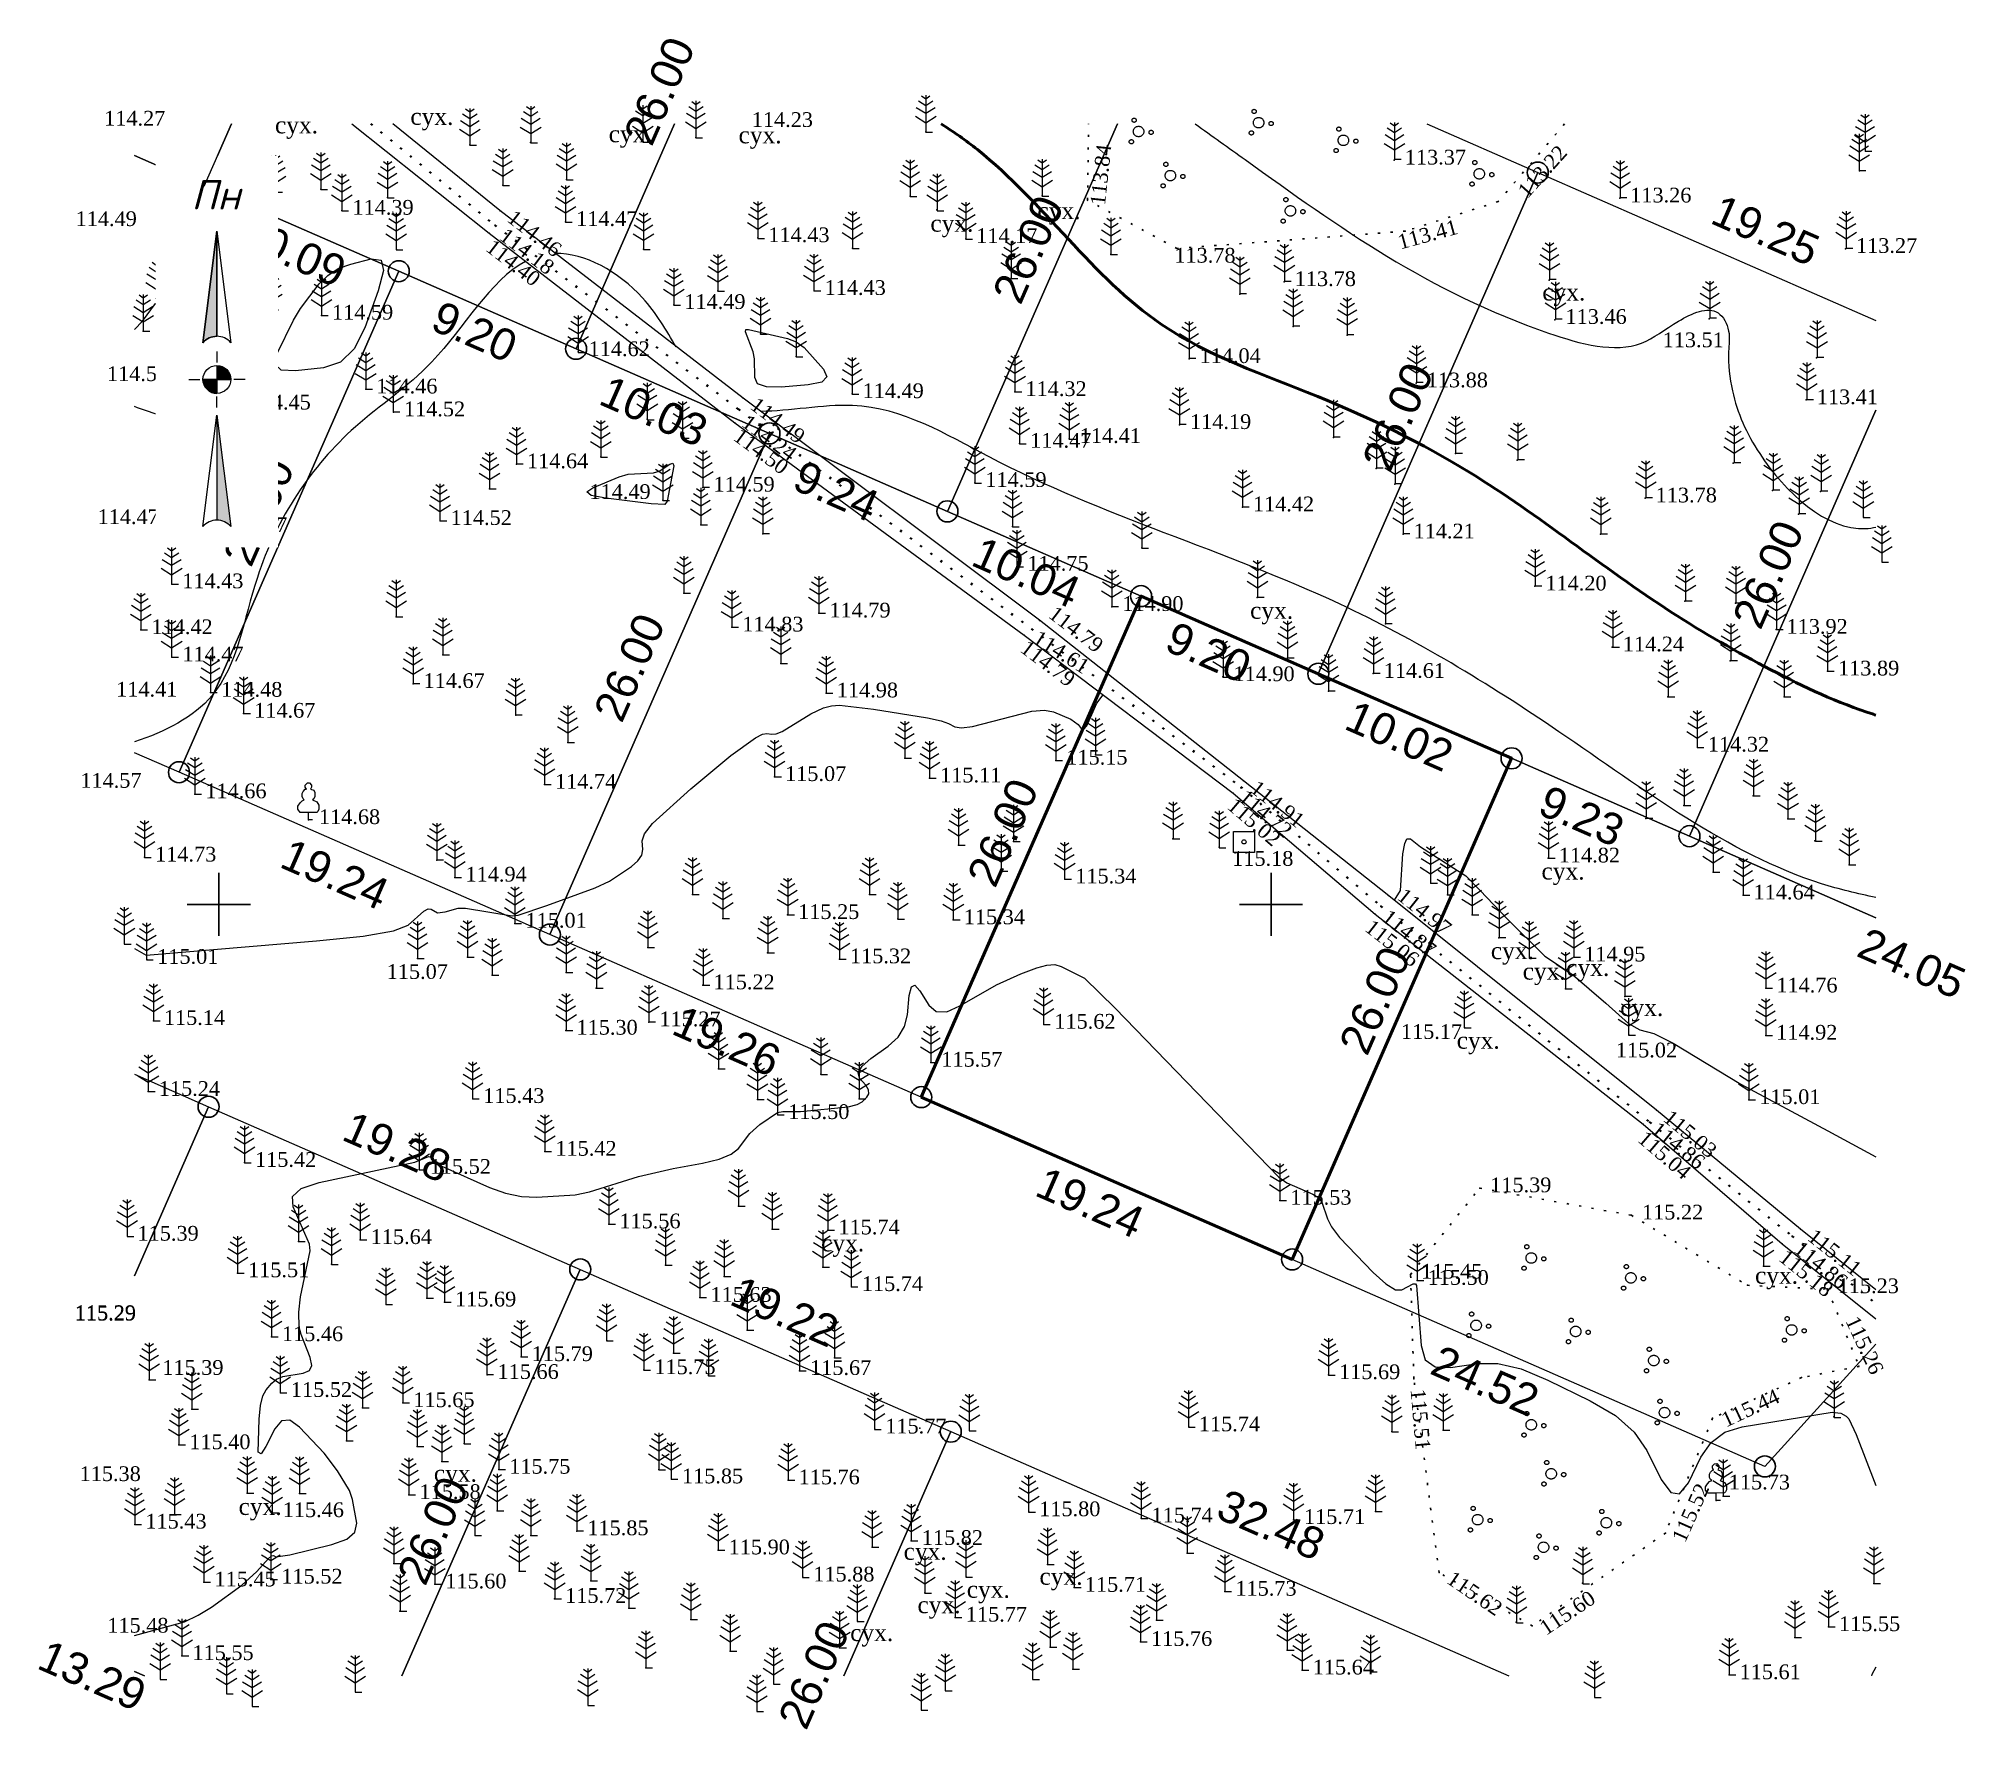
# Model space of a CAD drawing. Header units: millimetres. Extents: x 5405541.4 to 5405633, y 5525010.8 to 5525091.1.
import ezdxf
from ezdxf.enums import TextEntityAlignment as Align

# ---------------------------------------------------------------- set-up
doc = ezdxf.new("R2010")
doc.units = ezdxf.units.MM
doc.set_wipeout_variables(frame=1)
doc.linetypes.add('HIDDEN', pattern=[0.5, 0, -0.5])
doc.linetypes.add('суцільна', pattern=[50, 50, 0])
for name, color, linetype, lineweight in [('#Лист (текст_ПН)', 250, 'Continuous', 0), ('#Штамп', 250, 'Continuous', 0), ('11900000', 1, 'Continuous', 30), ('Контур', 7, 'HIDDEN', 30), ('рельеф', 7, 'Continuous', 0), ('ТОЧКИ', 7, 'Continuous', 30), ('усл. знак', 7, 'суцільна', 20)]:
    doc.layers.add(name, color=color, linetype=linetype, lineweight=lineweight)
for name, color, linetype in [('SC007', 7, 'Continuous'), ('горизонтали', 42, 'Continuous'), ('Ділянки_Межі', 10, 'Continuous'), ('надписи', 7, 'Continuous'), ('отметки', 7, 'Continuous'), ('промеры', 185, 'Continuous'), ('Растительность', 7, 'Continuous')]:
    doc.layers.add(name, color=color, linetype=linetype)
doc.styles.get("Standard").update_dxf_attribs({"font": 'arial.ttf'})
doc.styles.add('times', font='times.ttf')
doc.styles.add('Мой_Топо', font='isocpeui.ttf')
doc.linetypes.add('канава 0', pattern='A,0.9,0,["|",Standard,S=0.25,R=0,X=0,Y=0],0.1', length=1)

msp = doc.modelspace()

# ---------------------------------------------------------------- texts
at = {"layer": 'надписи', "color": 7, "style": 'times'}
for p in [(5405559.102, 5525087.845, 111.861), (5405552.668, 5525087.44, 111.861), (5405568.524, 5525087.018, 111.861), (5405574.697, 5525086.968, 111.861), (5405588.897, 5525083.366, 111.861), (5405583.81, 5525082.767, 111.861), (5405612.886, 5525079.497, 111.861), (5405599.002, 5525064.371, 111.861), (5405612.848, 5525051.98, 111.861), (5405610.44, 5525048.196, 111.861), (5405614.025, 5525047.399, 111.861), (5405611.953, 5525047.223, 111.861), (5405616.588, 5525045.498, 111.861), (5405608.817, 5525043.939, 111.861), (5405578.619, 5525034.307, 111.861), (5405622.992, 5525032.771, 111.861), (5405560.218, 5525023.358, 111.861), (5405550.94, 5525021.783, 111.861), (5405582.539, 5525019.65, 111.861), (5405588.995, 5525018.464, 111.861), (5405585.54, 5525017.845, 111.861), (5405583.198, 5525017.112, 111.861), (5405580, 5525015.788, 111.861)]:
    msp.add_text('сух.', height=0.8, dxfattribs=at).set_placement(p, align=Align.TOP_LEFT)
at = {"layer": 'отметки', "color": 7, "style": 'times'}
for s, p in [('114.27', (5405544.552, 5525087.711, 114.267)), ('114.23', (5405575.324, 5525087.647, 114.232)), ('113.37', (5405606.353, 5525085.86, 113.374)), ('113.26', (5405617.063, 5525084.058, 113.264)), ('114.49', (5405543.197, 5525082.937, 114.494)), ('114.35', (5405549.932, 5525083.431, 114.347)), ('114.39', (5405556.35, 5525083.476, 114.389)), ('114.47', (5405566.978, 5525082.94, 114.47)), ('114.43', (5405576.112, 5525082.171, 114.432)), ('114.17', (5405585.988, 5525082.131, 114.171)), ('113.78', (5405595.404, 5525081.197, 113.78)), ('113.27', (5405627.793, 5525081.66, 113.266)), ('114.50', (5405547.531, 5525079.299, 114.496)), ('114.43', (5405578.785, 5525079.663, 114.434)), ('113.78', (5405601.123, 5525080.084, 113.784)), ('114.59', (5405555.379, 5525078.489, 114.586)), ('114.49', (5405572.119, 5525078.996, 114.49)), ('113.46', (5405613.988, 5525078.287, 113.463)), ('114.62', (5405567.571, 5525076.754, 114.616)), ('113.51', (5405618.602, 5525077.178, 113.512)), ('114.52', (5405544.686, 5525075.571, 114.521)), ('114.04', (5405596.602, 5525076.425, 114.038)), ('114.46', (5405557.482, 5525074.981, 114.458)), ('114.49', (5405580.59, 5525074.76, 114.492)), ('114.32', (5405588.329, 5525074.859, 114.323)), ('113.88', (5405607.395, 5525075.272, 113.876)), ('114.45', (5405551.463, 5525074.216, 114.454)), ('114.52', (5405558.797, 5525073.896, 114.517)), ('113.41', (5405625.928, 5525074.47, 113.409)), ('114.19', (5405596.148, 5525073.292, 114.188)), ('114.47', (5405548.85, 5525072.122, 114.468)), ('114.47', (5405588.552, 5525072.402, 114.466)), ('114.41', (5405590.909, 5525072.628, 114.405)), ('114.64', (5405564.644, 5525071.425, 114.637)), ('114.59', (5405573.506, 5525070.317, 114.59)), ('114.59', (5405586.423, 5525070.538, 114.586)), ('114.49', (5405567.612, 5525069.967, 114.487)), ('114.42', (5405599.136, 5525069.379, 114.417)), ('113.78', (5405618.274, 5525069.804, 113.784)), ('114.47', (5405544.241, 5525068.776, 114.474)), ('114.47', (5405550.351, 5525068.399, 114.466)), ('114.52', (5405561.017, 5525068.732, 114.519)), ('114.21', (5405606.77, 5525068.09, 114.207)), ('114.75', (5405588.419, 5525066.557, 114.747)), ('114.43', (5405548.263, 5525065.723, 114.429)), ('114.20', (5405613.033, 5525065.616, 114.198)), ('114.90', (5405592.931, 5525064.644, 114.896)), ('114.83', (5405574.873, 5525063.668, 114.825)), ('114.79', (5405579.013, 5525064.334, 114.794)), ('114.42', (5405546.801, 5525063.542, 114.422)), ('114.24', (5405616.713, 5525062.723, 114.236)), ('113.92', (5405624.491, 5525063.56, 113.922)), ('114.47', (5405548.27, 5525062.246, 114.473)), ('114.67', (5405559.729, 5525060.985, 114.67)), ('114.90', (5405598.213, 5525061.308, 114.904)), ('114.61', (5405605.355, 5525061.465, 114.614)), ('113.89', (5405626.939, 5525061.578, 113.893)), ('114.41', (5405545.122, 5525060.575, 114.406)), ('114.48', (5405550.113, 5525060.565, 114.483)), ('114.98', (5405579.365, 5525060.536, 114.981)), ('114.67', (5405551.681, 5525059.572, 114.674)), ('115.15', (5405590.271, 5525057.343, 115.154)), ('114.32', (5405620.754, 5525057.962, 114.323)), ('115.07', (5405576.906, 5525056.562, 115.074)), ('115.11', (5405584.274, 5525056.495, 115.106)), ('114.57', (5405543.422, 5525056.241, 114.574)), ('114.66', (5405549.362, 5525055.742, 114.664)), ('114.74', (5405565.976, 5525056.192, 114.743)), ('114.68', (5405554.759, 5525054.515, 114.683)), ('114.73', (5405546.973, 5525052.735, 114.726)), ('114.82', (5405613.671, 5525052.69, 114.82)), ('114.94', (5405561.723, 5525051.784, 114.945)), ('115.18', (5405598.152, 5525052.531, 115.18)), ('115.18', (5405598.152, 5525052.531, 115.184)), ('115.34', (5405590.696, 5525051.696, 115.338)), ('114.64', (5405622.923, 5525050.935, 114.644)), ('115.25', (5405577.527, 5525050.005, 115.253)), ('115.01', (5405564.574, 5525049.595, 115.013)), ('115.34', (5405585.397, 5525049.757, 115.337)), ('115.01', (5405547.073, 5525047.873, 115.013)), ('115.07', (5405557.978, 5525047.157, 115.067)), ('115.32', (5405579.99, 5525047.901, 115.315)), ('114.95', (5405614.878, 5525047.988, 114.95)), ('115.22', (5405573.505, 5525046.664, 115.225)), ('114.76', (5405624.008, 5525046.514, 114.761)), ('115.14', (5405547.391, 5525044.971, 115.14)), ('115.30', (5405566.997, 5525044.508, 115.301)), ('115.27', (5405570.935, 5525044.906, 115.266)), ('115.62', (5405589.7, 5525044.792, 115.623)), ('115.17', (5405606.169, 5525044.306, 115.174)), ('114.92', (5405624, 5525044.27, 114.92)), ('115.57', (5405584.329, 5525042.987, 115.571)), ('115.02', (5405616.383, 5525043.428, 115.024)), ('115.24', (5405547.15, 5525041.599, 115.243)), ('115.43', (5405562.564, 5525041.262, 115.43)), ('115.01', (5405623.195, 5525041.208, 115.013)), ('115.50', (5405577.056, 5525040.499, 115.503)), ('115.42', (5405551.722, 5525038.225, 115.423)), ('115.42', (5405565.994, 5525038.754, 115.416)), ('115.52', (5405560.022, 5525037.895, 115.517)), ('115.53', (5405600.913, 5525036.429, 115.529)), ('115.39', (5405610.411, 5525037.019, 115.389)), ('115.56', (5405569.033, 5525035.304, 115.556)), ('115.22', (5405617.624, 5525035.724, 115.223)), ('115.39', (5405546.137, 5525034.718, 115.385)), ('115.64', (5405557.218, 5525034.559, 115.644)), ('115.74', (5405579.442, 5525035.017, 115.738)), ('115.51', (5405551.39, 5525032.98, 115.512)), ('115.45', (5405607.127, 5525032.915, 115.454)), ('115.50', (5405607.436, 5525032.618, 115.498)), ('115.69', (5405561.225, 5525031.593, 115.687)), ('115.63', (5405573.363, 5525031.811, 115.632)), ('115.74', (5405580.556, 5525032.325, 115.742)), ('115.23', (5405626.922, 5525032.223, 115.233)), ('115.29', (5405543.154, 5525030.947, 115.287)), ('115.29', (5405543.161, 5525030.92, 115.287)), ('115.46', (5405553.001, 5525029.942, 115.458)), ('115.79', (5405564.867, 5525028.996, 115.786)), ('115.39', (5405547.316, 5525028.341, 115.393)), ('115.66', (5405563.244, 5525028.147, 115.664)), ('115.75', (5405570.696, 5525028.373, 115.748)), ('115.67', (5405578.095, 5525028.336, 115.668)), ('115.69', (5405603.23, 5525028.137, 115.692)), ('115.52', (5405553.425, 5525027.293, 115.517)), ('115.65', (5405559.243, 5525026.807, 115.65)), ('115.77', (5405581.666, 5525025.554, 115.767)), ('115.74', (5405596.566, 5525025.66, 115.737)), ('115.40', (5405548.598, 5525024.808, 115.398)), ('115.75', (5405563.8, 5525023.644, 115.745)), ('115.38', (5405543.387, 5525023.294, 115.38)), ('115.58', (5405559.536, 5525022.439, 115.58)), ('115.85', (5405572.007, 5525023.185, 115.848)), ('115.76', (5405577.55, 5525023.139, 115.758)), ('115.73', (5405621.747, 5525022.896, 115.73)), ('115.46', (5405553.038, 5525021.58, 115.458)), ('115.80', (5405588.982, 5525021.623, 115.798)), ('115.43', (5405546.511, 5525021.035, 115.434)), ('115.85', (5405567.512, 5525020.719, 115.855)), ('115.74', (5405594.319, 5525021.326, 115.736)), ('115.71', (5405601.563, 5525021.254, 115.712)), ('115.90', (5405574.226, 5525019.81, 115.904)), ('115.82', (5405583.404, 5525020.258, 115.821)), ('115.45', (5405549.795, 5525018.288, 115.446)), ('115.52', (5405552.973, 5525018.421, 115.525)), ('115.60', (5405560.76, 5525018.191, 115.598)), ('115.88', (5405578.245, 5525018.52, 115.884)), ('115.71', (5405591.15, 5525018.03, 115.713)), ('115.73', (5405598.304, 5525017.846, 115.726)), ('115.72', (5405566.458, 5525017.503, 115.719)), ('115.48', (5405544.702, 5525016.089, 115.476)), ('115.77', (5405585.496, 5525016.615, 115.771)), ('115.55', (5405626.985, 5525016.163, 115.552)), ('115.76', (5405594.295, 5525015.458, 115.76)), ('115.55', (5405548.748, 5525014.787, 115.549)), ('115.64', (5405601.978, 5525014.102, 115.637)), ('115.61', (5405622.26, 5525013.878, 115.615))]:
    msp.add_text(s, height=0.7, dxfattribs=at).set_placement(p, align=Align.TOP_LEFT)
for s, rotation, p in [('113.84', 83.81723, (5405591.406, 5525083.261, 113.836)), ('113.22', 48.09564, (5405611.657, 5525083.982, 113.215)), ('114.46', 322.32119, (5405564.068, 5525083.055, 114.458)), ('114.18', 322.90102, (5405563.698, 5525082.194, 113.4)), ('113.41', 15.24162, (5405605.947, 5525081.794, 113.412)), ('114.40', 322.34086, (5405563.057, 5525081.658, 114.399)), ('114.49', 323.14963, (5405575.609, 5525074.154, 114.495)), ('114.24', 323.28179, (5405575.203, 5525073.328, 114.24)), ('114.50', 323.73081, (5405574.802, 5525072.675, 113.39)), ('114.79', 322.73403, (5405589.789, 5525064.232, 114.789)), ('114.61', 327.58846, (5405588.996, 5525063.069, 114.605)), ('114.79', 322.89177, (5405588.446, 5525062.606, 114.789)), ('114.91', 321.68886, (5405599.385, 5525055.949, 114.912)), ('115.02', 319.60889, (5405598.312, 5525055.126, 115.018)), ('114.72', 320.24336, (5405598.845, 5525055.512, 114.723)), ('114.97', 321.31074, (5405606.373, 5525050.832, 114.973)), ('115.06', 321.88434, (5405604.83, 5525049.334, 113.39)), ('114.87', 321.36075, (5405605.642, 5525049.816, 114.866)), ('115.03', 320.39839, (5405619.019, 5525040.29, 115.032)), ('115.04', 319.33309, (5405617.822, 5525039.299, 115.038)), ('114.86', 321.31956, (5405618.429, 5525039.726, 114.864)), ('115.11', 321.54678, (5405625.861, 5525034.639, 115.107)), ('115.18', 321.30114, (5405624.509, 5525033.654, 115.185)), ('114.86', 320.71247, (5405625.228, 5525034.062, 114.863)), ('115.26', 295.03726, (5405627.908, 5525030.518, 115.262)), ('115.51', 275.01055, (5405607.324, 5525027.005, 115.513)), ('115.44', 25.07292, (5405621.307, 5525025.765, 115.443)), ('115.52', 66.01344, (5405619.022, 5525019.901, 115.516)), ('115.62', 325.53921, (5405608.675, 5525018.369, 115.623)), ('115.60', 33.66554, (5405612.673, 5525015.819, 115.598))]:
    msp.add_text(s, height=0.7, rotation=rotation, dxfattribs=at).set_placement(p, align=Align.TOP_LEFT)
at = {"layer": 'промеры', "char_height": 1.5, "attachment_point": 1}
for s, insert, rotation in [('26.00', (5405569.193, 5525086.566, 107.24), 66.37949), ('26.00', (5405586.718, 5525079.031, 107.24), 66.37949), ('19.25', (5405621.402, 5525083.775), 336.35584), ('10.09', (5405551.395, 5525082.755), 336.35584), ('9.20', (5405560.588, 5525078.723), 336.35584), ('26.00', (5405604.28, 5525071.089, 107.24), 66.37949), ('10.03', (5405568.58, 5525075.178), 336.35584), ('26.00', (5405550.154, 5525066.562), 66.37949), ('9.24', (5405577.772, 5525071.146), 336.35584), ('10.04', (5405586.271, 5525067.519), 336.35584), ('26.00', (5405621.875, 5525063.585, 107.24), 66.37949), ('26.00', (5405567.769, 5525059.164), 66.37949), ('9.20', (5405595.464, 5525063.486), 336.35584), ('10.02', (5405604.001, 5525059.741), 336.35584), ('26.00', (5405585.51, 5525051.318), 66.37949), ('9.23', (5405613.193, 5525055.708), 336.35584), ('19.24', (5405553.421, 5525053.172), 336.35584), ('24.05', (5405628.347, 5525048.942), 336.35584), ('26.00', (5405603.184, 5525043.338, 107.24), 66.37949), ('19.26', (5405572.041, 5525045.247), 336.35584), ('19.28', (5405556.372, 5525040.212), 336.35584), ('19.24', (5405589.301, 5525037.568), 336.35584), ('19.22', (5405574.799, 5525032.387), 336.35584), ('24.52', (5405608.076, 5525029.097), 336.35584), ('26.00', (5405558.431, 5525018.148), 66.37949), ('32.48', (5405597.903, 5525022.256), 336.35584), ('26.00', (5405576.53, 5525011.292), 66.37949), ('13.29', (5405541.89, 5525015.09, -107.24), 336.35584)]:
    msp.add_mtext(s, dxfattribs=dict(at, insert=insert, rotation=rotation))

# ---------------------------------------------------------------- blocks, each defined once
blk = doc.blocks.new('SYMBOL902')
at = {"layer": 'SC007'}
blk.add_lwpolyline([(-1.25, -1.25), (-1.25, 1.25), (1.25, 1.25), (1.25, -1.25)], close=True, dxfattribs=at)
blk.add_circle((0, 0), 0.25, dxfattribs=at)
blk = doc.blocks.new('A$C51FE15A3')
at = {"layer": 'Растительность', "color": 94, "lineweight": 0}
for points in [[(-0.447, 1.172), (0, 0.895), (0.447, 1.172)], [(-0.343, 1.489), (0, 1.267), (0.343, 1.489)], [(-0.201, 1.726), (0, 1.584), (0.201, 1.726)], [(0, 1.75), (0, 0), (0.319, 0)], [(-0.493, 0.753), (0, 0.444), (0.493, 0.753)]]:
    blk.add_lwpolyline(points, dxfattribs=at)
blk = doc.blocks.new('A$C2ACB5305')
at = {"layer": 'Растительность'}
blk.add_lwpolyline([(0.2, 0), (0.2, 0), (0, 0), (0, 0.35), (-0.4, 0.35), (-0.5, 0.5), (-0.5, 0.65), (-0.4, 0.8), (-0.3, 0.9), (-0.2, 0.95), (-0.25, 1), (-0.3, 1.1), (-0.3, 1.25), (-0.25, 1.35), (-0.15, 1.45), (-0.1, 1.45), (-0.15, 1.55), (-0.15, 1.65), (-0.05, 1.75), (0.05, 1.75), (0.15, 1.65), (0.15, 1.55), (0.1, 1.45), (0.25, 1.4), (0.3, 1.3), (0.3, 1.1), (0.25, 1), (0.2, 0.95), (0.4, 0.85), (0.5, 0.7), (0.5, 0.5), (0.45, 0.4), (0.4, 0.35), (0, 0.35)], dxfattribs=at)
blk = doc.blocks.new('A$C72385B22')
at = {"layer": 'усл. знак'}
for centre, radius in [((0, 0), 0.625), ((-0.02, 1.49), 0.25), ((-1.29, -0.64), 0.25), ((1.28, -0.76), 0.25)]:
    blk.add_circle(centre, radius, dxfattribs=at)
blk = doc.blocks.new('*U5')
at = {"color": 0}
for points in [[(-0.113, 0), (-0.109, -0.029), (-0.097, -0.056)], [(-0.113, 0), (-0.097, -0.056), (0, 0)], [(-0.097, -0.056), (0, -0.113), (0, 0)], [(-0.097, -0.056), (-0.08, -0.08), (-0.056, -0.097)], [(-0.097, -0.056), (-0.056, -0.097), (0, -0.113)], [(-0.056, -0.097), (-0.029, -0.109), (0, -0.113)]]:
    blk.add_solid(points, dxfattribs=at)
blk = doc.blocks.new('*U6')
at = {"color": 0}
for points in [[(0, 0), (0.097, 0.056), (0, 0.113)], [(0.097, 0.056), (0.029, 0.109), (0, 0.113)], [(0, 0), (0.113, 0), (0.097, 0.056)], [(0.097, 0.056), (0.056, 0.097), (0.029, 0.109)], [(0.097, 0.056), (0.08, 0.08), (0.056, 0.097)], [(0.113, 0), (0.109, 0.029), (0.097, 0.056)]]:
    blk.add_solid(points, dxfattribs=at)
blk = doc.blocks.new('*U7')
at = {"color": 0}
for points in [[(0, -1.136), (0.021, -1.138), (0, -0.288)], [(0.021, -1.138), (0.042, -1.142), (0, -0.288)], [(0.042, -1.142), (0.062, -1.15), (0, -0.288)], [(0.062, -1.15), (0.081, -1.16), (0, -0.288)], [(0.081, -1.16), (0.098, -1.173), (0, -0.288)], [(0.098, -1.173), (0.113, -1.188), (0, -0.288)]]:
    blk.add_solid(points, dxfattribs=at)
blk = doc.blocks.new('*U8')
at = {"color": 0}
for points in [[(-0.113, 0.297), (-0.098, 0.312), (0, 1.197)], [(-0.098, 0.312), (-0.081, 0.325), (0, 1.197)], [(-0.081, 0.325), (-0.062, 0.335), (0, 1.197)], [(-0.062, 0.335), (-0.042, 0.343), (0, 1.197)], [(-0.042, 0.343), (-0.021, 0.347), (0, 1.197)], [(-0.021, 0.347), (0, 0.349), (0, 1.197)]]:
    blk.add_solid(points, dxfattribs=at)
blk = doc.blocks.new('#Північ')
at = {"color": 7}
blk.add_wipeout([(-2.901, 10.635), (2.901, 10.635), (2.901, -7.981), (-2.901, -7.981)], dxfattribs=at).dxf.layer = '#Лист (текст_ПН)'
at = {"layer": '#Лист (текст_ПН)'}
for p, q in [((-0.663, 1.748), (0, 7.043)), ((0, 7.043), (0, 2.052)), ((0, 7.043), (0.663, 1.748)), ((0, 1.337), (0, 0.807)), ((-1.337, 0), (-0.807, 0)), ((-0.662, 0), (0.662, 0)), ((0, 0.662), (0, -0.662)), ((1.337, 0), (0.807, 0)), ((0, -1.337), (0, -0.807)), ((-0.663, -6.99), (0, -1.695)), ((0, -1.695), (0.663, -6.99)), ((0, -1.695), (0, -6.686))]:
    blk.add_line(p, q, dxfattribs=at)
at = {"layer": '#Лист (текст_ПН)', "flags": 128}
for points in [[(0, 7.043), (-0.663, 1.748, -0.218585), (0, 2.052)], [(0, 0), (-0.662, 0, 0.414214), (0, -0.662)]]:
    blk.add_lwpolyline(points, format="xyb", close=True, dxfattribs=at)
at = {"layer": '#Лист (текст_ПН)'}
blk.add_circle((0, 0), 0.662, dxfattribs=at)
for centre in [(0, 1.178), (0, -7.56)]:
    blk.add_arc(centre, 0.874, 40.67981, 139.32019, dxfattribs=at)
at = {"layer": '#Лист (текст_ПН)', "xscale": 5.883850111352785, "yscale": 5.883850111352785, "zscale": 5.883850111352785}
for name in ['*U8', '*U5', '*U6', '*U7']:
    blk.add_blockref(name, (0, 0), dxfattribs=at)
at = {"layer": '#Лист (текст_ПН)', "style": 'Мой_Топо'}
blk.add_text('Пн', height=1.4, dxfattribs=at).set_placement((-1.217, 8.077))

# ---------------------------------------------------------------- linework, layer by layer
at = {"layer": '11900000', "color": 7}
for points in [[(5405550, 5525048.5, 0), (5405550, 5525051.5, 0)], [(5405550, 5525048.5, 0), (5405550, 5525051.5, 0)], [(5405600, 5525048.5, 0), (5405600, 5525051.5, 0)], [(5405600, 5525048.5, 0), (5405600, 5525051.5, 0)], [(5405548.5, 5525050, 0), (5405551.5, 5525050, 0)], [(5405548.5, 5525050, 0), (5405551.5, 5525050, 0)], [(5405598.5, 5525050, 0), (5405601.5, 5525050, 0)], [(5405598.5, 5525050, 0), (5405601.5, 5525050, 0)]]:
    msp.add_polyline3d(points, dxfattribs=at)
at = {"layer": 'горизонтали', "color": 32}
for points in [[(5405553.647, 5525075.352, 114.5), (5405552.967, 5525075.382, 114.5), (5405552.677, 5525075.662, 114.5), (5405552.777, 5525076.182, 114.5), (5405553.547, 5525077.762, 114.5), (5405553.877, 5525078.322, 114.5), (5405554.767, 5525079.492, 114.5), (5405555.177, 5525079.892, 114.5), (5405555.677, 5525080.212, 114.5), (5405556.277, 5525080.422, 114.5), (5405557.247, 5525080.682, 114.5), (5405557.717, 5525080.622, 114.5), (5405557.827, 5525080.122, 114.5), (5405557.577, 5525079.162, 114.5), (5405556.937, 5525077.402, 114.5), (5405556.437, 5525076.402, 114.5), (5405555.777, 5525075.762, 114.5), (5405554.977, 5525075.492, 114.5), (5405553.647, 5525075.352, 114.5)], [(5405577.027, 5525076.892, 114.5), (5405577.427, 5525076.732, 114.5), (5405577.807, 5525076.472, 114.5), (5405578.737, 5525075.442, 114.5), (5405578.897, 5525075.072, 114.5), (5405578.657, 5525074.822, 114.5), (5405578.007, 5525074.692, 114.5), (5405576.737, 5525074.582, 114.5), (5405576.027, 5525074.592, 114.5), (5405575.597, 5525074.742, 114.5), (5405575.467, 5525075.032, 114.5), (5405575.457, 5525075.932, 114.5), (5405575.397, 5525076.262, 114.5), (5405575.027, 5525077.202, 114.5), (5405575.047, 5525077.312, 114.5), (5405575.167, 5525077.322, 114.5), (5405577.027, 5525076.892, 114.5)], [(5405571.197, 5525069.002, 114.5), (5405570.547, 5525069.032, 114.5), (5405568.387, 5525069.302, 114.5), (5405567.697, 5525069.432, 114.5), (5405567.487, 5525069.602, 114.5), (5405567.767, 5525069.802, 114.5), (5405569.017, 5525070.322, 114.5), (5405569.447, 5525070.442, 114.5), (5405570.657, 5525070.512, 114.5), (5405570.927, 5525070.592, 114.5), (5405571.427, 5525070.922, 114.5), (5405571.567, 5525070.972, 114.5), (5405571.627, 5525070.842, 114.5), (5405571.297, 5525069.162, 114.5), (5405571.197, 5525069.002, 114.5)]]:
    msp.add_polyline3d(points, close=True, dxfattribs=at)
for points in [[(5405545.995, 5525077.323, 114.5), (5405546.377, 5525077.712, 114.5), (5405546.997, 5525078.552, 114.5), (5405547.107, 5525078.582, 114.5), (5405547.727, 5525078.352, 114.5), (5405549.727, 5525077.372, 114.5), (5405549.907, 5525077.172, 114.5), (5405549.987, 5525076.832, 114.5), (5405549.977, 5525076.332, 114.5), (5405549.877, 5525075.482, 114.5), (5405549.767, 5525074.942, 114.5), (5405549.557, 5525074.462, 114.5), (5405549.247, 5525074.052, 114.5), (5405548.717, 5525073.482, 114.5), (5405548.327, 5525073.192, 114.5), (5405547.897, 5525073.092, 114.5), (5405547.407, 5525073.162, 114.5), (5405546.137, 5525073.592, 114.5), (5405545.995, 5525073.657, 114.5)], [(5405545.995, 5525047.907, 115), (5405546.547, 5525047.592, 115), (5405554.647, 5525048.262, 115), (5405556.857, 5525048.492, 115), (5405558.307, 5525048.742, 115), (5405558.997, 5525049.012, 115), (5405559.737, 5525049.672, 115), (5405559.947, 5525049.782, 115), (5405560.087, 5525049.772, 115), (5405560.387, 5525049.602, 115), (5405560.757, 5525049.652, 115), (5405561.367, 5525049.812, 115), (5405561.717, 5525049.812, 115), (5405563.937, 5525049.452, 115), (5405564.217, 5525049.492, 115), (5405565.587, 5525049.942, 115), (5405567.887, 5525050.792, 115), (5405568.557, 5525051.102, 115), (5405569.607, 5525051.792, 115), (5405569.917, 5525052.062, 115), (5405570.097, 5525052.342, 115), (5405570.147, 5525052.612, 115), (5405570.117, 5525053.012, 115), (5405570.227, 5525053.352, 115), (5405570.607, 5525053.842, 115), (5405572.427, 5525055.492, 115), (5405574.327, 5525057.082, 115), (5405575.497, 5525057.922, 115), (5405575.827, 5525058.092, 115), (5405576.037, 5525058.122, 115), (5405576.277, 5525058.082, 115), (5405576.477, 5525058.102, 115), (5405576.767, 5525058.212, 115), (5405578.137, 5525059.062, 115), (5405578.737, 5525059.332, 115), (5405579.107, 5525059.432, 115), (5405579.497, 5525059.462, 115), (5405581.107, 5525059.282, 115), (5405583.677, 5525058.862, 115), (5405584.317, 5525058.722, 115), (5405584.667, 5525058.602, 115), (5405584.977, 5525058.442, 115), (5405585.287, 5525058.382, 115), (5405585.817, 5525058.452, 115), (5405588.627, 5525059.182, 115), (5405589.227, 5525059.232, 115), (5405589.657, 5525059.152, 115), (5405590.477, 5525058.802, 115), (5405590.837, 5525058.542, 115), (5405590.977, 5525058.352, 115), (5405591.097, 5525058.322, 115), (5405591.237, 5525058.492, 115), (5405591.717, 5525059.562, 115), (5405592.014, 5525059.96, 113.39)], [(5405605.858, 5525050.195, 113.66), (5405606.147, 5525050.652, 115), (5405606.267, 5525052.402, 115), (5405606.347, 5525052.892, 115), (5405606.457, 5525053.122, 115), (5405606.617, 5525053.112, 115), (5405607.097, 5525052.732, 115), (5405609.257, 5525051.352, 115), (5405609.927, 5525050.662, 115), (5405611.217, 5525049.312, 115), (5405613.007, 5525047.532, 115), (5405614.327, 5525046.672, 115), (5405615.907, 5525045.312, 115), (5405616.977, 5525044.332, 115), (5405617.527, 5525044.032, 115), (5405618.187, 5525043.862, 115), (5405619.097, 5525043.402, 115), (5405622.317, 5525041.452, 115), (5405626.457, 5525039.242, 115), (5405628.739, 5525038.009, 115)], [(5405545.995, 5525015.251, 115.5), (5405545.997, 5525015.252, 115.5), (5405548.367, 5525015.902, 115.5), (5405549.027, 5525016.212, 115.5), (5405549.647, 5525016.592, 115.5), (5405551.097, 5525017.642, 115.5), (5405551.807, 5525018.292, 115.5), (5405552.357, 5525018.912, 115.5), (5405552.507, 5525019.032, 115.5), (5405552.607, 5525019.052, 115.5), (5405552.707, 5525018.992, 115.5), (5405553.377, 5525019.092, 115.5), (5405555.377, 5525019.582, 115.5), (5405556.077, 5525019.832, 115.5), (5405556.467, 5525020.172, 115.5), (5405556.557, 5525020.592, 115.5), (5405556.357, 5525021.722, 115.5), (5405556.207, 5525022.142, 115.5), (5405555.647, 5525023.082, 115.5), (5405555.007, 5525023.912, 115.5), (5405553.827, 5525025.152, 115.5), (5405553.377, 5525025.482, 115.5), (5405552.987, 5525025.452, 115.5), (5405552.667, 5525025.072, 115.5), (5405552.237, 5525024.232, 115.5), (5405552.007, 5525023.882, 115.5), (5405551.877, 5525023.962, 115.5), (5405551.917, 5525025.542, 115.5), (5405551.987, 5525026.182, 115.5), (5405552.097, 5525026.642, 115.5), (5405552.257, 5525026.932, 115.5), (5405552.527, 5525027.252, 115.5), (5405552.747, 5525027.432, 115.5), (5405553.047, 5525027.562, 115.5), (5405554.007, 5525027.722, 115.5), (5405554.307, 5525027.842, 115.5), (5405554.417, 5525028.092, 115.5), (5405554.337, 5525028.472, 115.5), (5405553.907, 5525029.552, 115.5), (5405553.817, 5525029.912, 115.5), (5405553.797, 5525030.612, 115.5), (5405553.887, 5525031.352, 115.5), (5405554.347, 5525033.542, 115.5), (5405554.317, 5525033.852, 115.5), (5405553.527, 5525035.622, 115.5), (5405553.497, 5525036.112, 115.5), (5405553.907, 5525036.502, 115.5), (5405554.767, 5525036.782, 115.5), (5405559.307, 5525037.742, 115.5), (5405559.967, 5525038.012, 115.5), (5405560.087, 5525037.982, 115.5), (5405560.597, 5525037.562, 115.5), (5405562.857, 5525036.542, 115.5), (5405563.627, 5525036.272, 115.5), (5405564.377, 5525036.122, 115.5), (5405565.117, 5525036.092, 115.5), (5405566.927, 5525036.202, 115.5), (5405567.617, 5525036.332, 115.5), (5405569.937, 5525037.072, 115.5), (5405571.597, 5525037.452, 115.5), (5405572.977, 5525037.702, 115.5), (5405573.777, 5525037.892, 115.5), (5405574.347, 5525038.132, 115.5), (5405574.687, 5525038.402, 115.5), (5405575.237, 5525039.112, 115.5), (5405575.707, 5525039.542, 115.5), (5405576.547, 5525040.102, 115.5), (5405576.797, 5525040.162, 115.5), (5405577.647, 5525040.162, 115.5), (5405579.907, 5525040.372, 115.5), (5405580.327, 5525040.482, 115.5), (5405580.567, 5525040.612, 115.5), (5405580.797, 5525040.832, 115.5), (5405580.887, 5525040.992, 115.5), (5405580.867, 5525041.182, 115.5), (5405580.737, 5525041.402, 115.5), (5405580.447, 5525041.742, 115.5), (5405580.387, 5525042.002, 115.5), (5405580.567, 5525042.312, 115.5), (5405580.987, 5525042.682, 115.5), (5405581.807, 5525043.262, 115.5), (5405582.277, 5525043.692, 115.5), (5405582.577, 5525044.192, 115.5), (5405582.717, 5525044.752, 115.5), (5405582.807, 5525045.662, 115.5), (5405582.907, 5525046.082, 115.5), (5405583.077, 5525046.162, 115.5), (5405583.317, 5525045.892, 115.5), (5405583.737, 5525045.212, 115.5), (5405584.087, 5525044.912, 115.5), (5405584.587, 5525044.892, 115.5), (5405585.217, 5525045.172, 115.5), (5405586.957, 5525046.172, 115.5), (5405588.107, 5525046.702, 115.5), (5405588.867, 5525046.982, 115.5), (5405589.337, 5525047.112, 115.5), (5405589.717, 5525047.142, 115.5), (5405590.027, 5525047.052, 115.5), (5405591.137, 5525046.492, 115.5), (5405592.597, 5525045.062, 115.5), (5405600.367, 5525037.042, 115.5), (5405600.747, 5525036.762, 115.5), (5405601.977, 5525036.232, 115.5), (5405602.227, 5525036.082, 115.5), (5405602.417, 5525035.852, 115.5), (5405602.677, 5525035.062, 115.5), (5405602.867, 5525034.672, 115.5), (5405603.257, 5525034.172, 115.5), (5405604.847, 5525032.512, 115.5), (5405605.457, 5525031.962, 115.5), (5405605.907, 5525031.682, 115.5), (5405606.207, 5525031.682, 115.5), (5405606.747, 5525031.962, 115.5), (5405606.857, 5525031.972, 115.5), (5405606.907, 5525031.892, 115.5), (5405607.127, 5525029.032, 115.5), (5405607.327, 5525028.362, 115.5), (5405607.797, 5525028.022, 115.5), (5405608.527, 5525027.992, 115.5), (5405609.827, 5525028.182, 115.5), (5405610.777, 5525028.182, 115.5), (5405611.877, 5525027.922, 115.5), (5405613.147, 5525027.392, 115.5), (5405615.157, 5525026.412, 115.5), (5405616.357, 5525025.712, 115.5), (5405617.257, 5525024.922, 115.5), (5405617.857, 5525024.042, 115.5), (5405618.537, 5525022.672, 115.5), (5405618.987, 5525022.042, 115.5), (5405619.407, 5525021.992, 115.5), (5405619.827, 5525022.512, 115.5), (5405620.427, 5525023.732, 115.5), (5405620.917, 5525024.432, 115.5), (5405621.567, 5525024.912, 115.5), (5405622.377, 5525025.172, 115.5), (5405626.657, 5525025.862, 115.5), (5405627.077, 5525025.812, 115.5), (5405627.317, 5525025.672, 115.5), (5405627.447, 5525025.552, 115.5), (5405627.807, 5525024.802, 115.5), (5405628.739, 5525022.384, 115.5)], [(5405628.739, 5525013.748, 115.5), (5405628.547, 5525013.402, 115.5), (5405628.535, 5525013.335, 115.5)]]:
    msp.add_polyline3d(points, dxfattribs=at)
at = {"layer": 'горизонтали', "color": 32, "lineweight": 50}
msp.add_open_spline([(5405628.739, 5525058.993), (5405628.698, 5525059.006), (5405626.967, 5525059.552), (5405623.668, 5525061.118), (5405617.176, 5525064.825), (5405610.647, 5525070.228), (5405602.289, 5525074.299), (5405593.099, 5525077.356), (5405588.773, 5525084.001), (5405584.922, 5525086.71), (5405584.331, 5525087.087)], degree=3, knots=[300.761415, 300.761415, 300.761415, 300.761415, 300.8891, 306.194885, 311.670523, 323.305447, 331.392318, 339.566844, 351.634905, 353.743144, 353.743144, 353.743144, 353.743144], dxfattribs=at)
at = {"layer": 'горизонтали', "color": 32}
for points, knots in [([(5405596.395, 5525087.087), (5405597.191, 5525086.523), (5405602.448, 5525082.752), (5405608.638, 5525078.274), (5405617.08, 5525075.984), (5405619.173, 5525077.713), (5405621.142, 5525078.619), (5405621.851, 5525077.245), (5405621.667, 5525075.983), (5405621.913, 5525073.909), (5405623.382, 5525070.558), (5405626.557, 5525067.59), (5405628.578, 5525067.893), (5405628.739, 5525067.93)], [58.11392, 58.11392, 58.11392, 58.11392, 61.050154, 77.66341, 82.099779, 84.149114, 86.062416, 87.062094, 88.033351, 89.912561, 93.167404, 99.33852, 99.873208, 99.873208, 99.873208, 99.873208]), ([(5405564.572, 5525080.559), (5405562.906, 5525079.67), (5405560.685, 5525075.663), (5405555.322, 5525072.227), (5405551.592, 5525066.625), (5405550.692, 5525059.811), (5405547.439, 5525058.211), (5405545.995, 5525057.719)], [373.184351, 373.184351, 373.184351, 373.184351, 379.452418, 384.22613, 392.765907, 398.774239, 403.105753, 403.105753, 403.105753, 403.105753]), ([(5405571.731, 5525076.49), (5405571.267, 5525077.282), (5405569.908, 5525079.585), (5405567.388, 5525080.956), (5405565.995, 5525080.937)], [364.394673, 364.394673, 364.394673, 364.394673, 366.968501, 371.521638, 371.521638, 371.521638, 371.521638]), ([(5405628.739, 5525050.331), (5405627.862, 5525050.502), (5405622.427, 5525051.831), (5405614.394, 5525058.014), (5405601.736, 5525065.708), (5405589.757, 5525069.08), (5405581.325, 5525074.345), (5405577.105, 5525073.423), (5405575.758, 5525073.429)], [300.296444, 300.296444, 300.296444, 300.296444, 303.021124, 317.439079, 329.503827, 347.557694, 354.49476, 358.612752, 358.612752, 358.612752, 358.612752])]:
    msp.add_open_spline(points, degree=3, knots=knots, dxfattribs=at)
at = {"layer": 'Ділянки_Межі'}
for points in [[(5405550.609, 5525087.087), (5405549.312, 5525084.135), (5405545.995, 5525085.587)], [(5405571.655, 5525087.087), (5405566.977, 5525076.402), (5405558.553, 5525080.09), (5405549.312, 5525084.135)], [(5405592.696, 5525087.087), (5405584.621, 5525068.677), (5405576.161, 5525072.381), (5405566.977, 5525076.402)], [(5405566.977, 5525076.402), (5405571.655, 5525087.087)], [(5405607.399, 5525087.087), (5405612.672, 5525084.779), (5405602.244, 5525060.961), (5405593.82, 5525064.649), (5405584.621, 5525068.677)], [(5405584.621, 5525068.677), (5405592.696, 5525087.087)], [(5405545.995, 5525085.587), (5405549.312, 5525084.135), (5405558.553, 5525080.09), (5405548.11, 5525056.279), (5405545.995, 5525057.205)], [(5405602.244, 5525060.961), (5405612.672, 5525084.779), (5405628.739, 5525077.745)], [(5405628.739, 5525073.482), (5405619.878, 5525053.241), (5405611.427, 5525056.941), (5405602.244, 5525060.961)], [(5405619.878, 5525053.241), (5405628.739, 5525073.482)], [(5405628.739, 5525049.361), (5405619.878, 5525053.241)]]:
    msp.add_lwpolyline(points, dxfattribs=at)
at = {"layer": 'Ділянки_Межі', "lineweight": 25}
for points in [[(5405607.399, 5525087.087), (5405612.672, 5525084.779), (5405628.739, 5525077.745)], [(5405628.739, 5525029.097), (5405623.462, 5525023.289), (5405601, 5525033.124), (5405583.377, 5525040.839), (5405565.733, 5525048.564), (5405548.11, 5525056.279), (5405545.995, 5525057.205)], [(5405545.995, 5525041.923), (5405549.514, 5525040.382), (5405567.174, 5525032.65), (5405584.781, 5525024.941), (5405611.293, 5525013.335)]]:
    msp.add_lwpolyline(points, dxfattribs=at)
at = {"layer": 'Ділянки_Межі'}
for points in [[(5405548.11, 5525056.279), (5405558.553, 5525080.09), (5405566.977, 5525076.402), (5405576.161, 5525072.381), (5405565.733, 5525048.564)], [(5405565.733, 5525048.564), (5405576.161, 5525072.381), (5405584.621, 5525068.677), (5405593.82, 5525064.649), (5405583.377, 5525040.839)]]:
    msp.add_lwpolyline(points, close=True, dxfattribs=at)
at = {"layer": 'Ділянки_Межі', "lineweight": 50}
msp.add_lwpolyline([(5405583.377, 5525040.839), (5405593.82, 5525064.649), (5405602.244, 5525060.961), (5405611.427, 5525056.941), (5405601, 5525033.124)], close=True, dxfattribs=at)
at = {"layer": 'Ділянки_Межі', "lineweight": 0}
for points in [[(5405601, 5525033.124), (5405611.427, 5525056.941), (5405619.878, 5525053.241), (5405628.739, 5525049.361)], [(5405545.995, 5525041.923), (5405549.514, 5525040.382), (5405545.995, 5525032.344)], [(5405545.995, 5525032.344), (5405549.514, 5525040.382), (5405567.174, 5525032.65), (5405558.701, 5525013.335)], [(5405558.701, 5525013.335), (5405567.174, 5525032.65), (5405584.781, 5525024.941), (5405579.699, 5525013.335)], [(5405628.739, 5525029.097), (5405623.462, 5525023.289), (5405601, 5525033.124)], [(5405579.699, 5525013.335), (5405584.781, 5525024.941), (5405611.293, 5525013.335)], [(5405545.995, 5525013.539), (5405546.463, 5525013.335)], [(5405546.463, 5525013.335), (5405545.995, 5525013.539)]]:
    msp.add_lwpolyline(points, dxfattribs=at)
at = {"layer": 'Контур', "color": 7, "linetype": 'HIDDEN'}
for points, elevation in [([(5405595.526, 5525081.169), (5405591.278, 5525083.471), (5405591.326, 5525087.087)], 113.78), ([(5405613.944, 5525087.087), (5405610.795, 5525083.4), (5405606.375, 5525081.994), (5405595.526, 5525081.169)], 113.78), ([(5405627.94, 5525028.04), (5405625.206, 5525027.511), (5405620.98, 5525025.587), (5405618.736, 5525020.123), (5405612.406, 5525015.709), (5405607.98, 5525018.24), (5405606.782, 5525027.459), (5405606.627, 5525032.415), (5405609.911, 5525036.519), (5405617.124, 5525035.224)], 115.223), ([(5405617.124, 5525035.224), (5405622.63, 5525031.895), (5405626.44, 5525031.71)], 115.223), ([(5405626.44, 5525031.71), (5405627.94, 5525028.04)], 115.223)]:
    msp.add_lwpolyline(points, dxfattribs=dict(at, elevation=elevation))
at = {"layer": 'отметки', "color": 7}
for p in [(5405583.594, 5525086.712, 114.042), (5405561.935, 5525086.091, 114.335), (5405564.818, 5525086.203, 114.285), (5405570.157, 5525086.249, 114.349), (5405572.674, 5525086.448, 114.279), (5405628.245, 5525085.798, 113.143), (5405605.853, 5525085.36, 113.374), (5405627.96, 5525084.868, 113.14), (5405552.709, 5525083.861, 114.334), (5405554.851, 5525083.992, 114.399), (5405563.498, 5525084.183, 114.369), (5405566.526, 5525084.454, 114.4), (5405549.432, 5525082.931, 114.347), (5405555.85, 5525082.976, 114.389), (5405558.023, 5525083.59, 114.413), (5405563.367, 5525082.965, 114.458), (5405582.851, 5525083.656, 114.228), (5405584.123, 5525083.008, 114.405), (5405589.115, 5525083.666, 113.996), (5405591.278, 5525083.471, 113.836), (5405610.795, 5525083.4, 113.215), (5405616.563, 5525083.558, 113.264), (5405563.133, 5525082.273, 114.182), (5405566.478, 5525082.44, 114.47), (5405606.375, 5525081.994, 113.412), (5405558.439, 5525081.128, 114.494), (5405562.847, 5525081.89, 114.399), (5405570.177, 5525081.134, 114.441), (5405575.612, 5525081.671, 114.432), (5405580.112, 5525081.189, 114.499), (5405585.488, 5525081.631, 114.171), (5405595.526, 5525081.169, 113.78), (5405627.293, 5525081.16, 113.266), (5405592.393, 5525080.896, 113.958), (5405592.393, 5525080.886, 113.964), (5405550.736, 5525079.683, 114.396), (5405587.645, 5525079.757, 114.195), (5405600.623, 5525079.584, 113.784), (5405613.209, 5525079.666, 113.374), (5405547.031, 5525078.799, 114.496), (5405571.619, 5525078.496, 114.49), (5405573.715, 5525079.157, 114.44), (5405578.285, 5525079.163, 114.434), (5405598.52, 5525078.997, 113.869), (5405552.515, 5525078.248, 114.415), (5405554.879, 5525077.989, 114.586), (5405601.051, 5525077.461, 113.871), (5405613.488, 5525077.787, 113.463), (5405620.81, 5525077.834, 113.512), (5405546.411, 5525077.242, 114.511), (5405575.743, 5525077.112, 114.503), (5405603.613, 5525077.055, 113.777), (5405547.753, 5525076.194, 114.58), (5405567.071, 5525076.254, 114.616), (5405577.429, 5525076.034, 114.519), (5405596.102, 5525075.925, 114.038), (5405625.909, 5525075.969, 113.357), (5405606.895, 5525074.772, 113.876), (5405550.963, 5525073.716, 114.454), (5405556.982, 5525074.481, 114.458), (5405574.913, 5525074.055, 114.495), (5405580.09, 5525074.26, 114.492), (5405587.829, 5525074.359, 114.323), (5405625.428, 5525073.97, 113.409), (5405558.297, 5525073.396, 114.517), (5405570.36, 5525073.051, 114.526), (5405574.514, 5525072.886, 114.497), (5405574.704, 5525073.518, 114.24), (5405595.648, 5525072.792, 114.188), (5405572.034, 5525072.162, 114.507), (5405588.052, 5525071.902, 114.466), (5405590.409, 5525072.128, 114.405), (5405602.959, 5525072.186, 114.072), (5405548.35, 5525071.622, 114.468), (5405568.151, 5525071.268, 114.508), (5405608.756, 5525071.419, 114.006), (5405611.7, 5525071.112, 113.907), (5405621.96, 5525070.97, 113.527), (5405564.144, 5525070.925, 114.637), (5405585.923, 5525070.038, 114.586), (5405604.998, 5525070.718, 114.104), (5405562.864, 5525069.741, 114.513), (5405571.1, 5525069.206, 114.487), (5405573.006, 5525069.817, 114.59), (5405605.879, 5525069.974, 114.126), (5405617.774, 5525069.304, 113.784), (5405623.821, 5525069.673, 113.556), (5405626.104, 5525069.626, 113.447), (5405560.517, 5525068.232, 114.519), (5405598.636, 5525068.879, 114.417), (5405625.057, 5525068.545, 113.614), (5405628.153, 5525068.395, 113.41), (5405549.851, 5525067.899, 114.466), (5405572.904, 5525068.042, 114.635), (5405575.854, 5525067.615, 114.66), (5405587.711, 5525067.957, 114.654), (5405606.27, 5525067.59, 114.207), (5405615.646, 5525067.587, 113.918), (5405593.855, 5525066.942, 114.719), (5405587.919, 5525066.057, 114.747), (5405547.763, 5525065.223, 114.429), (5405572.102, 5525064.791, 114.717), (5405599.346, 5525064.581, 114.597), (5405612.533, 5525065.116, 114.198), (5405558.43, 5525063.665, 114.585), (5405578.513, 5525063.834, 114.794), (5405592.431, 5525064.144, 114.896), (5405619.659, 5525064.402, 113.95), (5405622.062, 5525064.312, 113.836), (5405546.301, 5525063.042, 114.422), (5405574.373, 5525063.168, 114.825), (5405588.264, 5525062.797, 114.789), (5405588.63, 5525063.085, 114.605), (5405589.003, 5525063.494, 114.789), (5405605.429, 5525063.333, 114.44), (5405623.991, 5525063.06, 113.922), (5405560.644, 5525061.857, 114.596), (5405616.213, 5525062.223, 114.236), (5405547.77, 5525061.746, 114.473), (5405576.704, 5525061.446, 114.872), (5405600.781, 5525061.715, 114.781), (5405604.855, 5525060.965, 114.614), (5405621.819, 5525061.58, 114.014), (5405626.439, 5525061.078, 113.893), (5405549.613, 5525060.065, 114.483), (5405559.229, 5525060.485, 114.67), (5405578.865, 5525060.036, 114.981), (5405597.713, 5525060.808, 114.904), (5405602.728, 5525060.13, 114.77), (5405551.181, 5525059.072, 114.674), (5405618.844, 5525059.866, 114.142), (5405624.381, 5525059.859, 114.036), (5405564.107, 5525058.997, 114.785), (5405566.578, 5525057.697, 114.815), (5405620.254, 5525057.462, 114.323), (5405582.596, 5525056.947, 115.096), (5405589.771, 5525056.843, 115.154), (5405591.658, 5525057.112, 115.084), (5405565.476, 5525055.692, 114.743), (5405576.406, 5525056.062, 115.074), (5405583.774, 5525055.995, 115.106), (5405598.564, 5525055.539, 114.723), (5405598.683, 5525055.867, 114.912), (5405548.862, 5525055.242, 114.664), (5405598.195, 5525055.284, 115.018), (5405619.605, 5525054.702, 114.427), (5405622.91, 5525055.153, 114.363), (5405554.259, 5525054.015, 114.683), (5405617.807, 5525054.087, 114.551), (5405624.549, 5525054.06, 114.306), (5405585.147, 5525052.819, 115.298), (5405587.755, 5525052.98, 115.244), (5405595.338, 5525053.115, 115.16), (5405597.527, 5525052.713, 115.137), (5405625.842, 5525053.014, 114.35), (5405546.473, 5525052.235, 114.726), (5405560.358, 5525052.108, 114.939), (5405613.171, 5525052.19, 114.82), (5405627.46, 5525051.877, 114.407), (5405561.223, 5525051.284, 114.945), (5405587.175, 5525051.585, 115.32), (5405590.196, 5525051.196, 115.338), (5405607.583, 5525051.01, 115.078), (5405621, 5525051.527, 114.571), (5405572.515, 5525050.471, 115.128), (5405580.916, 5525050.469, 115.288), (5405605.21, 5525049.914, 114.866), (5405605.583, 5525050.416, 114.973), (5405608.382, 5525050.454, 115.067), (5405622.423, 5525050.435, 114.644), (5405564.074, 5525049.095, 115.013), (5405573.948, 5525049.334, 115.238), (5405577.027, 5525049.505, 115.253), (5405582.266, 5525049.305, 115.452), (5405584.897, 5525049.257, 115.337), (5405604.951, 5525049.536, 115.055), (5405609.547, 5525049.496, 115.055), (5405610.826, 5525048.417, 115.048), (5405546.573, 5525047.373, 115.013), (5405559.443, 5525047.433, 115.067), (5405561.819, 5525047.49, 115.094), (5405570.384, 5525047.952, 115.165), (5405576.078, 5525047.692, 115.292), (5405579.49, 5525047.401, 115.315), (5405612.273, 5525047.449, 115.03), (5405614.378, 5525047.488, 114.95), (5405628.454, 5525047.843, 114.632), (5405562.986, 5525046.635, 115.096), (5405566.499, 5525046.764, 115.088), (5405567.938, 5525046.023, 115.163), (5405573.005, 5525046.164, 115.225), (5405613.988, 5525045.98, 115.058), (5405616.808, 5525045.626, 114.941), (5405623.508, 5525046.014, 114.761), (5405546.891, 5525044.471, 115.14), (5405570.435, 5525044.406, 115.266), (5405566.497, 5525044.008, 115.301), (5405589.2, 5525044.292, 115.623), (5405609.184, 5525044.144, 115.174), (5405616.992, 5525043.792, 115.024), (5405623.5, 5525043.77, 114.92), (5405573.742, 5525042.177, 115.383), (5405578.599, 5525041.923, 115.469), (5405583.829, 5525042.487, 115.571), (5405546.65, 5525041.099, 115.243), (5405562.064, 5525040.762, 115.43), (5405580.43, 5525040.753, 115.485), (5405575.589, 5525040.721, 115.474), (5405576.556, 5525039.999, 115.503), (5405618.315, 5525040.223, 115.032), (5405622.695, 5525040.708, 115.013), (5405617.682, 5525039.548, 115.038), (5405617.984, 5525039.654, 114.864), (5405565.494, 5525038.254, 115.416), (5405551.222, 5525037.725, 115.423), (5405559.522, 5525037.395, 115.517), (5405609.911, 5525036.519, 115.389), (5405574.696, 5525035.659, 115.564), (5405600.413, 5525035.929, 115.529), (5405568.533, 5525034.804, 115.556), (5405576.301, 5525034.57, 115.575), (5405578.942, 5525034.517, 115.738), (5405617.124, 5525035.224, 115.223), (5405625.159, 5525034.558, 115.107), (5405553.79, 5525033.984, 115.47), (5405556.718, 5525034.059, 115.644), (5405624.291, 5525033.87, 115.185), (5405624.76, 5525034.236, 114.863), (5405555.356, 5525032.893, 115.549), (5405571.226, 5525032.855, 115.599), (5405578.707, 5525032.762, 115.65), (5405623.398, 5525032.805, 115.245), (5405550.89, 5525032.48, 115.512), (5405574.007, 5525032.318, 115.539), (5405580.056, 5525031.825, 115.742), (5405606.627, 5525032.415, 115.454), (5405606.936, 5525032.118, 115.498), (5405622.63, 5525031.895, 115.233), (5405626.422, 5525031.723, 115.233), (5405557.946, 5525030.985, 115.634), (5405559.89, 5525031.278, 115.667), (5405560.725, 5525031.093, 115.687), (5405572.863, 5525031.311, 115.632), (5405575.105, 5525029.761, 115.629), (5405552.501, 5525029.442, 115.458), (5405568.436, 5525029.274, 115.75), (5405564.367, 5525028.496, 115.786), (5405571.601, 5525028.67, 115.668), (5405579.256, 5525028.455, 115.709), (5405627.928, 5525028.055, 115.262), (5405546.692, 5525027.409, 115.393), (5405562.744, 5525027.647, 115.664), (5405570.196, 5525027.873, 115.748), (5405573.272, 5525027.604, 115.729), (5405577.595, 5525027.836, 115.668), (5405602.73, 5525027.637, 115.692), (5405606.782, 5525027.459, 115.513), (5405625.206, 5525027.511, 115.325), (5405552.925, 5525026.793, 115.517), (5405558.743, 5525026.307, 115.65), (5405548.718, 5525026.009, 115.442), (5405556.831, 5525026.066, 115.544), (5405620.98, 5525025.587, 115.443), (5405626.745, 5525025.64, 115.524), (5405548.098, 5525024.308, 115.398), (5405556.064, 5525024.505, 115.54), (5405561.663, 5525024.374, 115.647), (5405581.166, 5525025.054, 115.767), (5405583.317, 5525025.105, 115.808), (5405596.102, 5525025.157, 115.737), (5405605.743, 5525024.946, 115.681), (5405608.177, 5525025.016, 115.636), (5405559.429, 5525024.242, 115.597), (5405560.604, 5525023.517, 115.559), (5405563.3, 5525023.144, 115.745), (5405570.913, 5525023.137, 115.838), (5405571.507, 5525022.685, 115.848), (5405577.05, 5525022.639, 115.758), (5405551.355, 5525022.015, 115.493), (5405553.842, 5525021.997, 115.425), (5405559.036, 5525021.939, 115.58), (5405621.146, 5525021.673, 115.491), (5405621.479, 5525021.869, 115.617), (5405547.904, 5525021.005, 115.353), (5405552.538, 5525021.08, 115.458), (5405563.231, 5525021.185, 115.711), (5405588.482, 5525021.123, 115.798), (5405593.819, 5525020.826, 115.736), (5405601.063, 5525020.754, 115.712), (5405604.961, 5525021.145, 115.715), (5405546.011, 5525020.535, 115.434), (5405562.177, 5525019.999, 115.757), (5405564.829, 5525020.008, 115.682), (5405567.012, 5525020.219, 115.855), (5405582.904, 5525019.758, 115.821), (5405618.736, 5525020.123, 115.516), (5405573.726, 5525019.31, 115.904), (5405581.043, 5525019.459, 115.776), (5405596.007, 5525019.171, 115.837), (5405552.473, 5525017.921, 115.525), (5405558.317, 5525018.673, 115.544), (5405564.273, 5525018.314, 115.672), (5405567.674, 5525017.856, 115.763), (5405577.745, 5525018.02, 115.884), (5405585.506, 5525018.035, 115.821), (5405589.381, 5525018.623, 115.701), (5405607.98, 5525018.24, 115.623), (5405549.295, 5525017.788, 115.446), (5405560.26, 5525017.691, 115.598), (5405565.958, 5525017.003, 115.719), (5405583.55, 5525017.278, 115.785), (5405590.65, 5525017.53, 115.713), (5405597.804, 5525017.346, 115.726), (5405614.794, 5525017.738, 115.739), (5405614.851, 5525017.129, 115.716), (5405628.644, 5525017.72, 115.557), (5405558.607, 5525016.409, 115.552), (5405569.486, 5525016.556, 115.768), (5405572.43, 5525016.014, 115.831), (5405584.996, 5525016.115, 115.771), (5405580.345, 5525015.927, 115.861), (5405594.553, 5525015.986, 115.71), (5405611.65, 5525015.886, 115.701), (5405612.406, 5525015.709, 115.598), (5405624.89, 5525015.162, 115.583), (5405626.485, 5525015.663, 115.552), (5405548.248, 5525014.287, 115.549), (5405574.305, 5525014.51, 115.843), (5405579.499, 5525014.661, 115.886), (5405589.5, 5525014.706, 115.797), (5405593.795, 5525014.958, 115.76), (5405600.769, 5525014.556, 115.639), (5405570.288, 5525013.722, 115.782), (5405590.579, 5525013.659, 115.748), (5405601.478, 5525013.602, 115.637), (5405604.722, 5525013.533, 115.665), (5405621.76, 5525013.378, 115.615)]:
    msp.add_point(p, dxfattribs=at)
at = {"layer": 'рельеф', "color": 7, "linetype": 'канава 0'}
for points, elevation in [([(5405556.315, 5525087.087), (5405562.847, 5525081.89), (5405574.514, 5525072.886), (5405588.264, 5525062.797), (5405598.195, 5525055.284), (5405604.951, 5525049.536), (5405617.682, 5525039.548), (5405624.291, 5525033.87)], 113.39), ([(5405628.739, 5525031.682), (5405625.16, 5525034.56), (5405618.315, 5525040.223), (5405605.59, 5525050.41), (5405598.683, 5525055.867), (5405589, 5525063.5), (5405574.91, 5525074.06), (5405563.36, 5525082.97), (5405558.277, 5525087.087)], 113.66), ([(5405624.291, 5525033.87), (5405628.739, 5525030.307)], 113.39)]:
    msp.add_lwpolyline(points, dxfattribs=dict(at, elevation=elevation))
at = {"layer": 'рельеф', "color": 7, "linetype": 'HIDDEN', "lineweight": 40, "elevation": 113.4}
msp.add_lwpolyline([(5405557.225, 5525087.087), (5405563.12, 5525082.28), (5405574.69, 5525073.53), (5405588.62, 5525063.09), (5405598.56, 5525055.58), (5405605.22, 5525049.91), (5405617.99, 5525039.65), (5405624.76, 5525034.23), (5405628.739, 5525031.024)], dxfattribs=at)
at = {"layer": 'ТОЧКИ'}
for centre in [(5405612.672, 5525084.779), (5405549.312, 5525084.135, 107.24), (5405558.553, 5525080.09, 107.24), (5405566.977, 5525076.402, 107.24), (5405576.161, 5525072.381, 107.24), (5405584.621, 5525068.677, 107.24), (5405593.82, 5525064.649, 107.24), (5405602.244, 5525060.961, 107.24), (5405611.427, 5525056.941, 107.24), (5405548.11, 5525056.279), (5405619.878, 5525053.241, 107.24), (5405565.733, 5525048.564), (5405549.514, 5525040.382), (5405583.377, 5525040.839), (5405601, 5525033.124), (5405567.174, 5525032.65, 107.24), (5405584.781, 5525024.941), (5405623.462, 5525023.289)]:
    msp.add_circle(centre, 0.5, dxfattribs=at)

# ---------------------------------------------------------------- block references
at = {"layer": 'отметки', "color": 7, "xscale": 0.400000000372529, "yscale": 0.400000000372529, "zscale": 0.400000000372529}
msp.add_blockref('SYMBOL902', (5405598.71, 5525052.97, 115.18), dxfattribs=at)
at = {"layer": 'Растительность', "color": 7}
for name, p in [('A$C51FE15A3', (5405583.59, 5525086.7, 114.04)), ('A$C51FE15A3', (5405561.93, 5525086.08, 114.34)), ('A$C51FE15A3', (5405564.82, 5525086.19, 114.28)), ('A$C51FE15A3', (5405570.15, 5525086.23, 114.35)), ('A$C51FE15A3', (5405572.67, 5525086.43, 114.28)), ('A$C51FE15A3', (5405628.22, 5525085.8, 113.14)), ('A$C51FE15A3', (5405605.86, 5525085.41, 113.37)), ('A$C51FE15A3', (5405627.94, 5525084.87, 113.14)), ('A$C51FE15A3', (5405552.7, 5525083.85, 114.33)), ('A$C51FE15A3', (5405554.85, 5525083.98, 114.4)), ('A$C51FE15A3', (5405563.49, 5525084.17, 114.37)), ('A$C51FE15A3', (5405566.52, 5525084.44, 114.4)), ('A$C51FE15A3', (5405549.43, 5525082.93, 114.35)), ('A$C51FE15A3', (5405555.85, 5525082.96, 114.39)), ('A$C51FE15A3', (5405558.02, 5525083.57, 114.41)), ('A$C51FE15A3', (5405582.85, 5525083.64, 114.23)), ('A$C51FE15A3', (5405584.13, 5525082.96, 114.41)), ('A$C51FE15A3', (5405589.12, 5525083.66, 114)), ('A$C51FE15A3', (5405616.59, 5525083.6, 113.26)), ('A$C51FE15A3', (5405566.47, 5525082.42, 114.47)), ('A$C51FE15A3', (5405558.43, 5525081.11, 114.49)), ('A$C51FE15A3', (5405570.18, 5525081.12, 114.44)), ('A$C51FE15A3', (5405575.61, 5525081.65, 114.43)), ('A$C51FE15A3', (5405580.11, 5525081.17, 114.5)), ('A$C51FE15A3', (5405585.49, 5525081.62, 114.17)), ('A$C51FE15A3', (5405627.33, 5525081.19, 113.26)), ('A$C51FE15A3', (5405592.39, 5525080.88, 113.96)), ('A$C51FE15A3', (5405550.73, 5525079.69, 114.4)), ('A$C51FE15A3', (5405587.65, 5525079.75, 114.2)), ('A$C51FE15A3', (5405600.63, 5525079.62, 113.78)), ('A$C51FE15A3', (5405613.23, 5525079.71, 113.37)), ('A$C51FE15A3', (5405547.03, 5525078.8, 114.5)), ('A$C51FE15A3', (5405571.62, 5525078.48, 114.49)), ('A$C51FE15A3', (5405573.71, 5525079.14, 114.44)), ('A$C51FE15A3', (5405578.28, 5525079.15, 114.43)), ('A$C51FE15A3', (5405598.52, 5525079.03, 113.87)), ('A$C51FE15A3', (5405552.51, 5525078.25, 114.41)), ('A$C51FE15A3', (5405554.88, 5525077.99, 114.59)), ('A$C51FE15A3', (5405601.05, 5525077.5, 113.87)), ('A$C51FE15A3', (5405613.51, 5525077.83, 113.46)), ('A$C51FE15A3', (5405620.84, 5525077.87, 113.51)), ('A$C51FE15A3', (5405546.41, 5525077.24, 114.51)), ('A$C51FE15A3', (5405575.74, 5525077.1, 114.5)), ('A$C51FE15A3', (5405603.62, 5525077.09, 113.77)), ('A$C51FE15A3', (5405547.75, 5525076.2, 114.58)), ('A$C51FE15A3', (5405567.07, 5525076.23, 114.62)), ('A$C51FE15A3', (5405577.43, 5525076.02, 114.52)), ('A$C51FE15A3', (5405596.1, 5525075.95, 114.04)), ('A$C51FE15A3', (5405625.94, 5525076, 113.35)), ('A$C51FE15A3', (5405606.91, 5525074.81, 113.87)), ('A$C51FE15A3', (5405556.98, 5525074.48, 114.46)), ('A$C51FE15A3', (5405580.09, 5525074.24, 114.49)), ('A$C51FE15A3', (5405587.83, 5525074.35, 114.32)), ('A$C51FE15A3', (5405625.46, 5525074, 113.41)), ('A$C51FE15A3', (5405550.96, 5525073.72, 114.45)), ('A$C51FE15A3', (5405558.29, 5525073.4, 114.52)), ('A$C51FE15A3', (5405570.36, 5525073.03, 114.53)), ('A$C51FE15A3', (5405572.03, 5525072.15, 114.51)), ('A$C51FE15A3', (5405590.41, 5525072.11, 114.41)), ('A$C51FE15A3', (5405595.64, 5525072.82, 114.19)), ('A$C51FE15A3', (5405602.97, 5525072.22, 114.07)), ('A$C51FE15A3', (5405548.35, 5525071.62, 114.47)), ('A$C51FE15A3', (5405568.15, 5525071.25, 114.51)), ('A$C51FE15A3', (5405588.05, 5525071.89, 114.47)), ('A$C51FE15A3', (5405608.77, 5525071.45, 114)), ('A$C51FE15A3', (5405611.72, 5525071.14, 113.91)), ('A$C51FE15A3', (5405564.14, 5525070.93, 114.64)), ('A$C51FE15A3', (5405605.01, 5525070.75, 114.1)), ('A$C51FE15A3', (5405622, 5525071, 113.52)), ('A$C51FE15A3', (5405562.86, 5525069.74, 114.51)), ('A$C51FE15A3', (5405573, 5525069.82, 114.59)), ('A$C51FE15A3', (5405585.92, 5525070.02, 114.59)), ('A$C51FE15A3', (5405605.89, 5525070, 114.12)), ('A$C51FE15A3', (5405617.8, 5525069.33, 113.78)), ('A$C51FE15A3', (5405623.86, 5525069.7, 113.55)), ('A$C51FE15A3', (5405626.14, 5525069.65, 113.44)), ('A$C51FE15A3', (5405571.1, 5525069.19, 114.49)), ('A$C51FE15A3', (5405598.64, 5525068.9, 114.42)), ('A$C51FE15A3', (5405625.09, 5525068.57, 113.61)), ('A$C51FE15A3', (5405628.14, 5525068.39, 113.41)), ('A$C51FE15A3', (5405549.85, 5525067.9, 114.47)), ('A$C51FE15A3', (5405560.51, 5525068.23, 114.52)), ('A$C51FE15A3', (5405572.9, 5525068.04, 114.63)), ('A$C51FE15A3', (5405575.85, 5525067.62, 114.66)), ('A$C51FE15A3', (5405587.71, 5525067.94, 114.65)), ('A$C51FE15A3', (5405606.28, 5525067.62, 114.2)), ('A$C51FE15A3', (5405615.67, 5525067.61, 113.92)), ('A$C51FE15A3', (5405593.86, 5525066.92, 114.72)), ('A$C51FE15A3', (5405587.92, 5525066.04, 114.75)), ('A$C51FE15A3', (5405629.02, 5525066.26, 113.64)), ('A$C51FE15A3', (5405547.76, 5525065.22, 114.43)), ('A$C51FE15A3', (5405572.1, 5525064.79, 114.72)), ('A$C51FE15A3', (5405612.55, 5525065.13, 114.2)), ('A$C51FE15A3', (5405578.51, 5525063.84, 114.79)), ('A$C51FE15A3', (5405592.43, 5525064.15, 114.9)), ('A$C51FE15A3', (5405599.35, 5525064.6, 114.6)), ('A$C51FE15A3', (5405619.69, 5525064.42, 113.95)), ('A$C51FE15A3', (5405622.09, 5525064.33, 113.83)), ('A$C51FE15A3', (5405546.3, 5525063.04, 114.42)), ('A$C51FE15A3', (5405558.43, 5525063.67, 114.58)), ('A$C51FE15A3', (5405574.37, 5525063.17, 114.83)), ('A$C51FE15A3', (5405605.44, 5525063.35, 114.44)), ('A$C51FE15A3', (5405624.02, 5525063.07, 113.92)), ('A$C51FE15A3', (5405616.23, 5525062.23, 114.23)), ('A$C51FE15A3', (5405547.76, 5525061.75, 114.47)), ('A$C51FE15A3', (5405560.64, 5525061.86, 114.6)), ('A$C51FE15A3', (5405576.7, 5525061.45, 114.87)), ('A$C51FE15A3', (5405600.78, 5525061.72, 114.78)), ('A$C51FE15A3', (5405604.87, 5525060.98, 114.61)), ('A$C51FE15A3', (5405621.84, 5525061.59, 114.01)), ('A$C51FE15A3', (5405626.43, 5525061.08, 113.89)), ('A$C51FE15A3', (5405549.61, 5525060.07, 114.48)), ('A$C51FE15A3', (5405559.23, 5525060.49, 114.67)), ('A$C51FE15A3', (5405578.86, 5525060.04, 114.98)), ('A$C51FE15A3', (5405597.72, 5525060.79, 114.9)), ('A$C51FE15A3', (5405602.73, 5525060.14, 114.77)), ('A$C51FE15A3', (5405618.87, 5525059.87, 114.14)), ('A$C51FE15A3', (5405624.38, 5525059.86, 114.04)), ('A$C51FE15A3', (5405551.18, 5525059.07, 114.67)), ('A$C51FE15A3', (5405564.1, 5525059, 114.79)), ('A$C51FE15A3', (5405566.58, 5525057.7, 114.82)), ('A$C51FE15A3', (5405620.25, 5525057.46, 114.32)), ('A$C51FE15A3', (5405582.6, 5525056.95, 115.1)), ('A$C51FE15A3', (5405589.77, 5525056.84, 115.15)), ('A$C51FE15A3', (5405591.66, 5525057.11, 115.08)), ('A$C51FE15A3', (5405565.47, 5525055.69, 114.74)), ('A$C51FE15A3', (5405576.41, 5525056.06, 115.07)), ('A$C51FE15A3', (5405583.77, 5525056, 115.11)), ('A$C51FE15A3', (5405548.86, 5525055.24, 114.66)), ('A$C51FE15A3', (5405619.62, 5525054.7, 114.43)), ('A$C51FE15A3', (5405622.92, 5525055.15, 114.36)), ('A$C2ACB5305', (5405554.26, 5525054.02, 114.68)), ('A$C51FE15A3', (5405617.82, 5525054.09, 114.55)), ('A$C51FE15A3', (5405624.56, 5525054.06, 114.31)), ('A$C51FE15A3', (5405585.15, 5525052.82, 115.3)), ('A$C51FE15A3', (5405587.76, 5525052.98, 115.24)), ('A$C51FE15A3', (5405595.34, 5525053.12, 115.16)), ('A$C51FE15A3', (5405625.86, 5525053.01, 114.35)), ('A$C51FE15A3', (5405546.47, 5525052.23, 114.73)), ('A$C51FE15A3', (5405560.36, 5525052.11, 114.94)), ('A$C51FE15A3', (5405597.53, 5525052.69, 115.14)), ('A$C51FE15A3', (5405613.18, 5525052.19, 114.82)), ('A$C51FE15A3', (5405627.47, 5525051.88, 114.41)), ('A$C51FE15A3', (5405561.22, 5525051.28, 114.94)), ('A$C51FE15A3', (5405587.17, 5525051.58, 115.32)), ('A$C51FE15A3', (5405590.19, 5525051.2, 115.34)), ('A$C51FE15A3', (5405607.58, 5525051.01, 115.08)), ('A$C51FE15A3', (5405621.01, 5525051.53, 114.57)), ('A$C51FE15A3', (5405572.51, 5525050.47, 115.13)), ('A$C51FE15A3', (5405580.92, 5525050.47, 115.29)), ('A$C51FE15A3', (5405608.38, 5525050.45, 115.07)), ('A$C51FE15A3', (5405622.43, 5525050.43, 114.64)), ('A$C51FE15A3', (5405564.07, 5525049.09, 115.01)), ('A$C51FE15A3', (5405573.95, 5525049.33, 115.24)), ('A$C51FE15A3', (5405577.03, 5525049.5, 115.25)), ('A$C51FE15A3', (5405582.26, 5525049.3, 115.45)), ('A$C51FE15A3', (5405584.9, 5525049.26, 115.34)), ('A$C51FE15A3', (5405609.55, 5525049.5, 115.06)), ('A$C51FE15A3', (5405610.83, 5525048.42, 115.05)), ('A$C51FE15A3', (5405545.51, 5525048.11, 115.01)), ('A$C51FE15A3', (5405546.57, 5525047.37, 115.01)), ('A$C51FE15A3', (5405559.44, 5525047.43, 115.07)), ('A$C51FE15A3', (5405561.82, 5525047.49, 115.09)), ('A$C51FE15A3', (5405570.38, 5525047.95, 115.16)), ('A$C51FE15A3', (5405576.08, 5525047.69, 115.29)), ('A$C51FE15A3', (5405579.49, 5525047.4, 115.32)), ('A$C51FE15A3', (5405612.27, 5525047.45, 115.03)), ('A$C51FE15A3', (5405614.38, 5525047.49, 114.95)), ('A$C51FE15A3', (5405562.99, 5525046.64, 115.1)), ('A$C51FE15A3', (5405566.5, 5525046.76, 115.09)), ('A$C51FE15A3', (5405567.94, 5525046.02, 115.16)), ('A$C51FE15A3', (5405573.01, 5525046.16, 115.22)), ('A$C51FE15A3', (5405613.99, 5525045.98, 115.06)), ('A$C51FE15A3', (5405616.81, 5525045.63, 114.94)), ('A$C51FE15A3', (5405623.51, 5525046.01, 114.76)), ('A$C51FE15A3', (5405546.89, 5525044.47, 115.14)), ('A$C51FE15A3', (5405566.5, 5525044.01, 115.3)), ('A$C51FE15A3', (5405570.43, 5525044.41, 115.27)), ('A$C51FE15A3', (5405589.19, 5525044.29, 115.62)), ('A$C51FE15A3', (5405609.18, 5525044.14, 115.17)), ('A$C51FE15A3', (5405616.99, 5525043.79, 115.02)), ('A$C51FE15A3', (5405623.5, 5525043.77, 114.92)), ('A$C51FE15A3', (5405573.74, 5525042.18, 115.38)), ('A$C51FE15A3', (5405578.6, 5525041.92, 115.47)), ('A$C51FE15A3', (5405583.83, 5525042.48, 115.57)), ('A$C51FE15A3', (5405546.65, 5525041.1, 115.24)), ('A$C51FE15A3', (5405562.06, 5525040.76, 115.43)), ('A$C51FE15A3', (5405575.59, 5525040.72, 115.47)), ('A$C51FE15A3', (5405576.55, 5525040, 115.5)), ('A$C51FE15A3', (5405580.43, 5525040.75, 115.49)), ('A$C51FE15A3', (5405622.7, 5525040.71, 115.01)), ('A$C51FE15A3', (5405565.49, 5525038.25, 115.42)), ('A$C51FE15A3', (5405551.22, 5525037.72, 115.42)), ('A$C51FE15A3', (5405559.52, 5525037.39, 115.52)), ('A$C51FE15A3', (5405574.69, 5525035.66, 115.56)), ('A$C51FE15A3', (5405600.41, 5525035.93, 115.53)), ('A$C51FE15A3', (5405568.53, 5525034.8, 115.56)), ('A$C51FE15A3', (5405576.3, 5525034.57, 115.57)), ('A$C51FE15A3', (5405578.94, 5525034.51, 115.74)), ('A$C51FE15A3', (5405545.64, 5525034.22, 115.39)), ('A$C51FE15A3', (5405553.79, 5525033.98, 115.47)), ('A$C51FE15A3', (5405556.72, 5525034.06, 115.64)), ('A$C51FE15A3', (5405555.35, 5525032.89, 115.55)), ('A$C51FE15A3', (5405571.22, 5525032.85, 115.6)), ('A$C51FE15A3', (5405578.7, 5525032.76, 115.65)), ('A$C51FE15A3', (5405623.4, 5525032.81, 115.24)), ('A$C51FE15A3', (5405550.89, 5525032.48, 115.51)), ('A$C51FE15A3', (5405574.01, 5525032.32, 115.54)), ('A$C51FE15A3', (5405580.05, 5525031.82, 115.74)), ('A$C51FE15A3', (5405606.94, 5525032.12, 115.5)), ('A$C51FE15A3', (5405557.94, 5525030.98, 115.63)), ('A$C51FE15A3', (5405559.89, 5525031.28, 115.67)), ('A$C51FE15A3', (5405560.72, 5525031.09, 115.69)), ('A$C51FE15A3', (5405572.86, 5525031.31, 115.63)), ('A$C51FE15A3', (5405552.5, 5525029.44, 115.46)), ('A$C51FE15A3', (5405568.42, 5525029.26, 115.75)), ('A$C51FE15A3', (5405575.1, 5525029.76, 115.63)), ('A$C51FE15A3', (5405564.36, 5525028.49, 115.79)), ('A$C51FE15A3', (5405571.6, 5525028.67, 115.67)), ('A$C51FE15A3', (5405579.25, 5525028.45, 115.71)), ('A$C51FE15A3', (5405546.69, 5525027.41, 115.39)), ('A$C51FE15A3', (5405562.74, 5525027.65, 115.66)), ('A$C51FE15A3', (5405570.19, 5525027.87, 115.75)), ('A$C51FE15A3', (5405573.27, 5525027.6, 115.73)), ('A$C51FE15A3', (5405577.59, 5525027.83, 115.67)), ('A$C51FE15A3', (5405602.73, 5525027.63, 115.69)), ('A$C51FE15A3', (5405552.92, 5525026.79, 115.52)), ('A$C51FE15A3', (5405558.74, 5525026.31, 115.65)), ('A$C51FE15A3', (5405548.72, 5525026.01, 115.44)), ('A$C51FE15A3', (5405556.83, 5525026.07, 115.54)), ('A$C51FE15A3', (5405626.76, 5525025.62, 115.52)), ('A$C51FE15A3', (5405556.06, 5525024.5, 115.54)), ('A$C51FE15A3', (5405561.66, 5525024.37, 115.65)), ('A$C51FE15A3', (5405581.16, 5525025.05, 115.77)), ('A$C51FE15A3', (5405585.66, 5525024.98, 114.13)), ('A$C51FE15A3', (5405596.07, 5525025.15, 115.74)), ('A$C51FE15A3', (5405605.74, 5525024.94, 115.68)), ('A$C51FE15A3', (5405608.18, 5525025.01, 115.64)), ('A$C51FE15A3', (5405548.1, 5525024.31, 115.4)), ('A$C51FE15A3', (5405559.43, 5525024.24, 115.6)), ('A$C51FE15A3', (5405560.6, 5525023.52, 115.56)), ('A$C51FE15A3', (5405563.3, 5525023.14, 115.75)), ('A$C51FE15A3', (5405570.91, 5525023.13, 115.84)), ('A$C51FE15A3', (5405571.5, 5525022.68, 115.85)), ('A$C51FE15A3', (5405577.05, 5525022.64, 115.76)), ('A$C51FE15A3', (5405551.35, 5525022.01, 115.49)), ('A$C51FE15A3', (5405553.84, 5525022, 115.43)), ('A$C51FE15A3', (5405559.03, 5525021.94, 115.58)), ('A$C51FE15A3', (5405621.48, 5525021.87, 115.62)), ('A$C51FE15A3', (5405547.9, 5525021.01, 115.35)), ('A$C51FE15A3', (5405552.54, 5525021.08, 115.46)), ('A$C51FE15A3', (5405563.23, 5525021.18, 115.71)), ('A$C51FE15A3', (5405588.48, 5525021.12, 115.8)), ('A$C51FE15A3', (5405593.82, 5525020.82, 115.74)), ('A$C51FE15A3', (5405601.06, 5525020.75, 115.71)), ('A$C51FE15A3', (5405604.96, 5525021.14, 115.72)), ('A$C51FE15A3', (5405546.01, 5525020.53, 115.43)), ('A$C51FE15A3', (5405562.17, 5525020, 115.76)), ('A$C51FE15A3', (5405564.83, 5525020.01, 115.68)), ('A$C51FE15A3', (5405567.01, 5525020.22, 115.85)), ('A$C51FE15A3', (5405573.72, 5525019.31, 115.9)), ('A$C51FE15A3', (5405581.04, 5525019.45, 115.78)), ('A$C51FE15A3', (5405582.9, 5525019.75, 115.82)), ('A$C51FE15A3', (5405596.01, 5525019.16, 115.84)), ('A$C51FE15A3', (5405558.32, 5525018.67, 115.54)), ('A$C51FE15A3', (5405564.27, 5525018.31, 115.67)), ('A$C51FE15A3', (5405577.74, 5525018.01, 115.88)), ('A$C51FE15A3', (5405585.5, 5525018.03, 115.82)), ('A$C51FE15A3', (5405589.38, 5525018.62, 115.7)), ('A$C51FE15A3', (5405549.29, 5525017.79, 115.45)), ('A$C51FE15A3', (5405552.47, 5525017.92, 115.52)), ('A$C51FE15A3', (5405560.26, 5525017.69, 115.6)), ('A$C51FE15A3', (5405567.67, 5525017.85, 115.76)), ('A$C51FE15A3', (5405583.55, 5525017.27, 115.78)), ('A$C51FE15A3', (5405590.65, 5525017.53, 115.71)), ('A$C51FE15A3', (5405597.8, 5525017.34, 115.73)), ('A$C51FE15A3', (5405614.81, 5525017.71, 115.74)), ('A$C51FE15A3', (5405628.64, 5525017.72, 115.56)), ('A$C51FE15A3', (5405558.61, 5525016.41, 115.55)), ('A$C51FE15A3', (5405565.96, 5525017, 115.72)), ('A$C51FE15A3', (5405569.48, 5525016.55, 115.77)), ('A$C51FE15A3', (5405584.99, 5525016.11, 115.77)), ('A$C51FE15A3', (5405572.43, 5525016.01, 115.83)), ('A$C51FE15A3', (5405580.34, 5525015.92, 115.86)), ('A$C51FE15A3', (5405594.55, 5525015.98, 115.71)), ('A$C51FE15A3', (5405611.66, 5525015.86, 115.7)), ('A$C51FE15A3', (5405626.49, 5525015.66, 115.55)), ('A$C51FE15A3', (5405548.25, 5525014.29, 115.55)), ('A$C51FE15A3', (5405574.3, 5525014.51, 115.84)), ('A$C51FE15A3', (5405579.5, 5525014.66, 115.89)), ('A$C51FE15A3', (5405589.5, 5525014.7, 115.8)), ('A$C51FE15A3', (5405593.79, 5525014.95, 115.76)), ('A$C51FE15A3', (5405600.77, 5525014.55, 115.64)), ('A$C51FE15A3', (5405624.89, 5525015.16, 115.58)), ('A$C51FE15A3', (5405570.29, 5525013.72, 115.78)), ('A$C51FE15A3', (5405590.58, 5525013.66, 115.75)), ('A$C51FE15A3', (5405601.48, 5525013.6, 115.64)), ('A$C51FE15A3', (5405604.72, 5525013.53, 115.66)), ('A$C51FE15A3', (5405621.76, 5525013.38, 115.61)), ('A$C51FE15A3', (5405547.21, 5525013.17, 115.53)), ('A$C51FE15A3', (5405550.36, 5525012.48, 115.53)), ('A$C51FE15A3', (5405556.48, 5525012.56, 115.62)), ('A$C51FE15A3', (5405576.36, 5525012.94, 115.86)), ('A$C51FE15A3', (5405584.52, 5525012.63, 115.88)), ('A$C51FE15A3', (5405588.67, 5525013.16, 115.71)), ('A$C51FE15A3', (5405551.58, 5525011.88, 115.6)), ('A$C51FE15A3', (5405567.53, 5525011.93, 115.68)), ('A$C51FE15A3', (5405575.56, 5525011.64, 115.82)), ('A$C51FE15A3', (5405583.37, 5525011.71, 115.81)), ('A$C51FE15A3', (5405615.36, 5525012.3, 115.65))]:
    msp.add_blockref(name, p, dxfattribs=at)
at = {"layer": 'Растительность', "color": 7, "rotation": 0.9275955556431992}
msp.add_blockref('A$C2ACB5305', (5405621.15, 5525021.67, 115.49), dxfattribs=at)
at = {"layer": 'усл. знак', "color": 7, "linetype": 'суцільна', "lineweight": 13, "xscale": 0.3999999998750298, "yscale": 0.3999999998750298, "zscale": 0.3999999998750298, "rotation": 265.3647753868261}
for p in [(5405599.408, 5525087.148), (5405593.704, 5525086.729), (5405603.434, 5525086.31), (5405595.214, 5525084.634), (5405609.893, 5525084.718), (5405600.918, 5525082.957), (5405612.363, 5525033.194), (5405617.094, 5525032.248), (5405609.742, 5525029.993), (5405614.473, 5525029.702), (5405624.736, 5525029.775), (5405618.185, 5525028.321), (5405618.695, 5525025.848), (5405612.363, 5525025.266), (5405613.309, 5525022.939), (5405609.815, 5525020.757), (5405615.929, 5525020.611), (5405612.945, 5525019.447)]:
    msp.add_blockref('A$C72385B22', p, dxfattribs=at)

msp.set_redraw_order([(e.dxf.handle, doc.entitydb.next_handle()) for e in msp.query("TEXT MTEXT ATTDEF DIMENSION ARC_DIMENSION")])  # texts and dimensions are drawn at this point

# ---------------------------------------------------------------- next in the draw order: block references
at = {"layer": '#Штамп'}
msp.add_blockref('#Північ', (5405549.908, 5525074.945, 701.873), dxfattribs=at)

# ---------------------------------------------------------------- next in the draw order: linework, layer by layer
at = {"layer": 'Ділянки_Межі'}
msp.add_lwpolyline([(5405549.312, 5525084.135), (5405550.609, 5525087.087)], dxfattribs=at)

doc.saveas('drawing.dxf')
